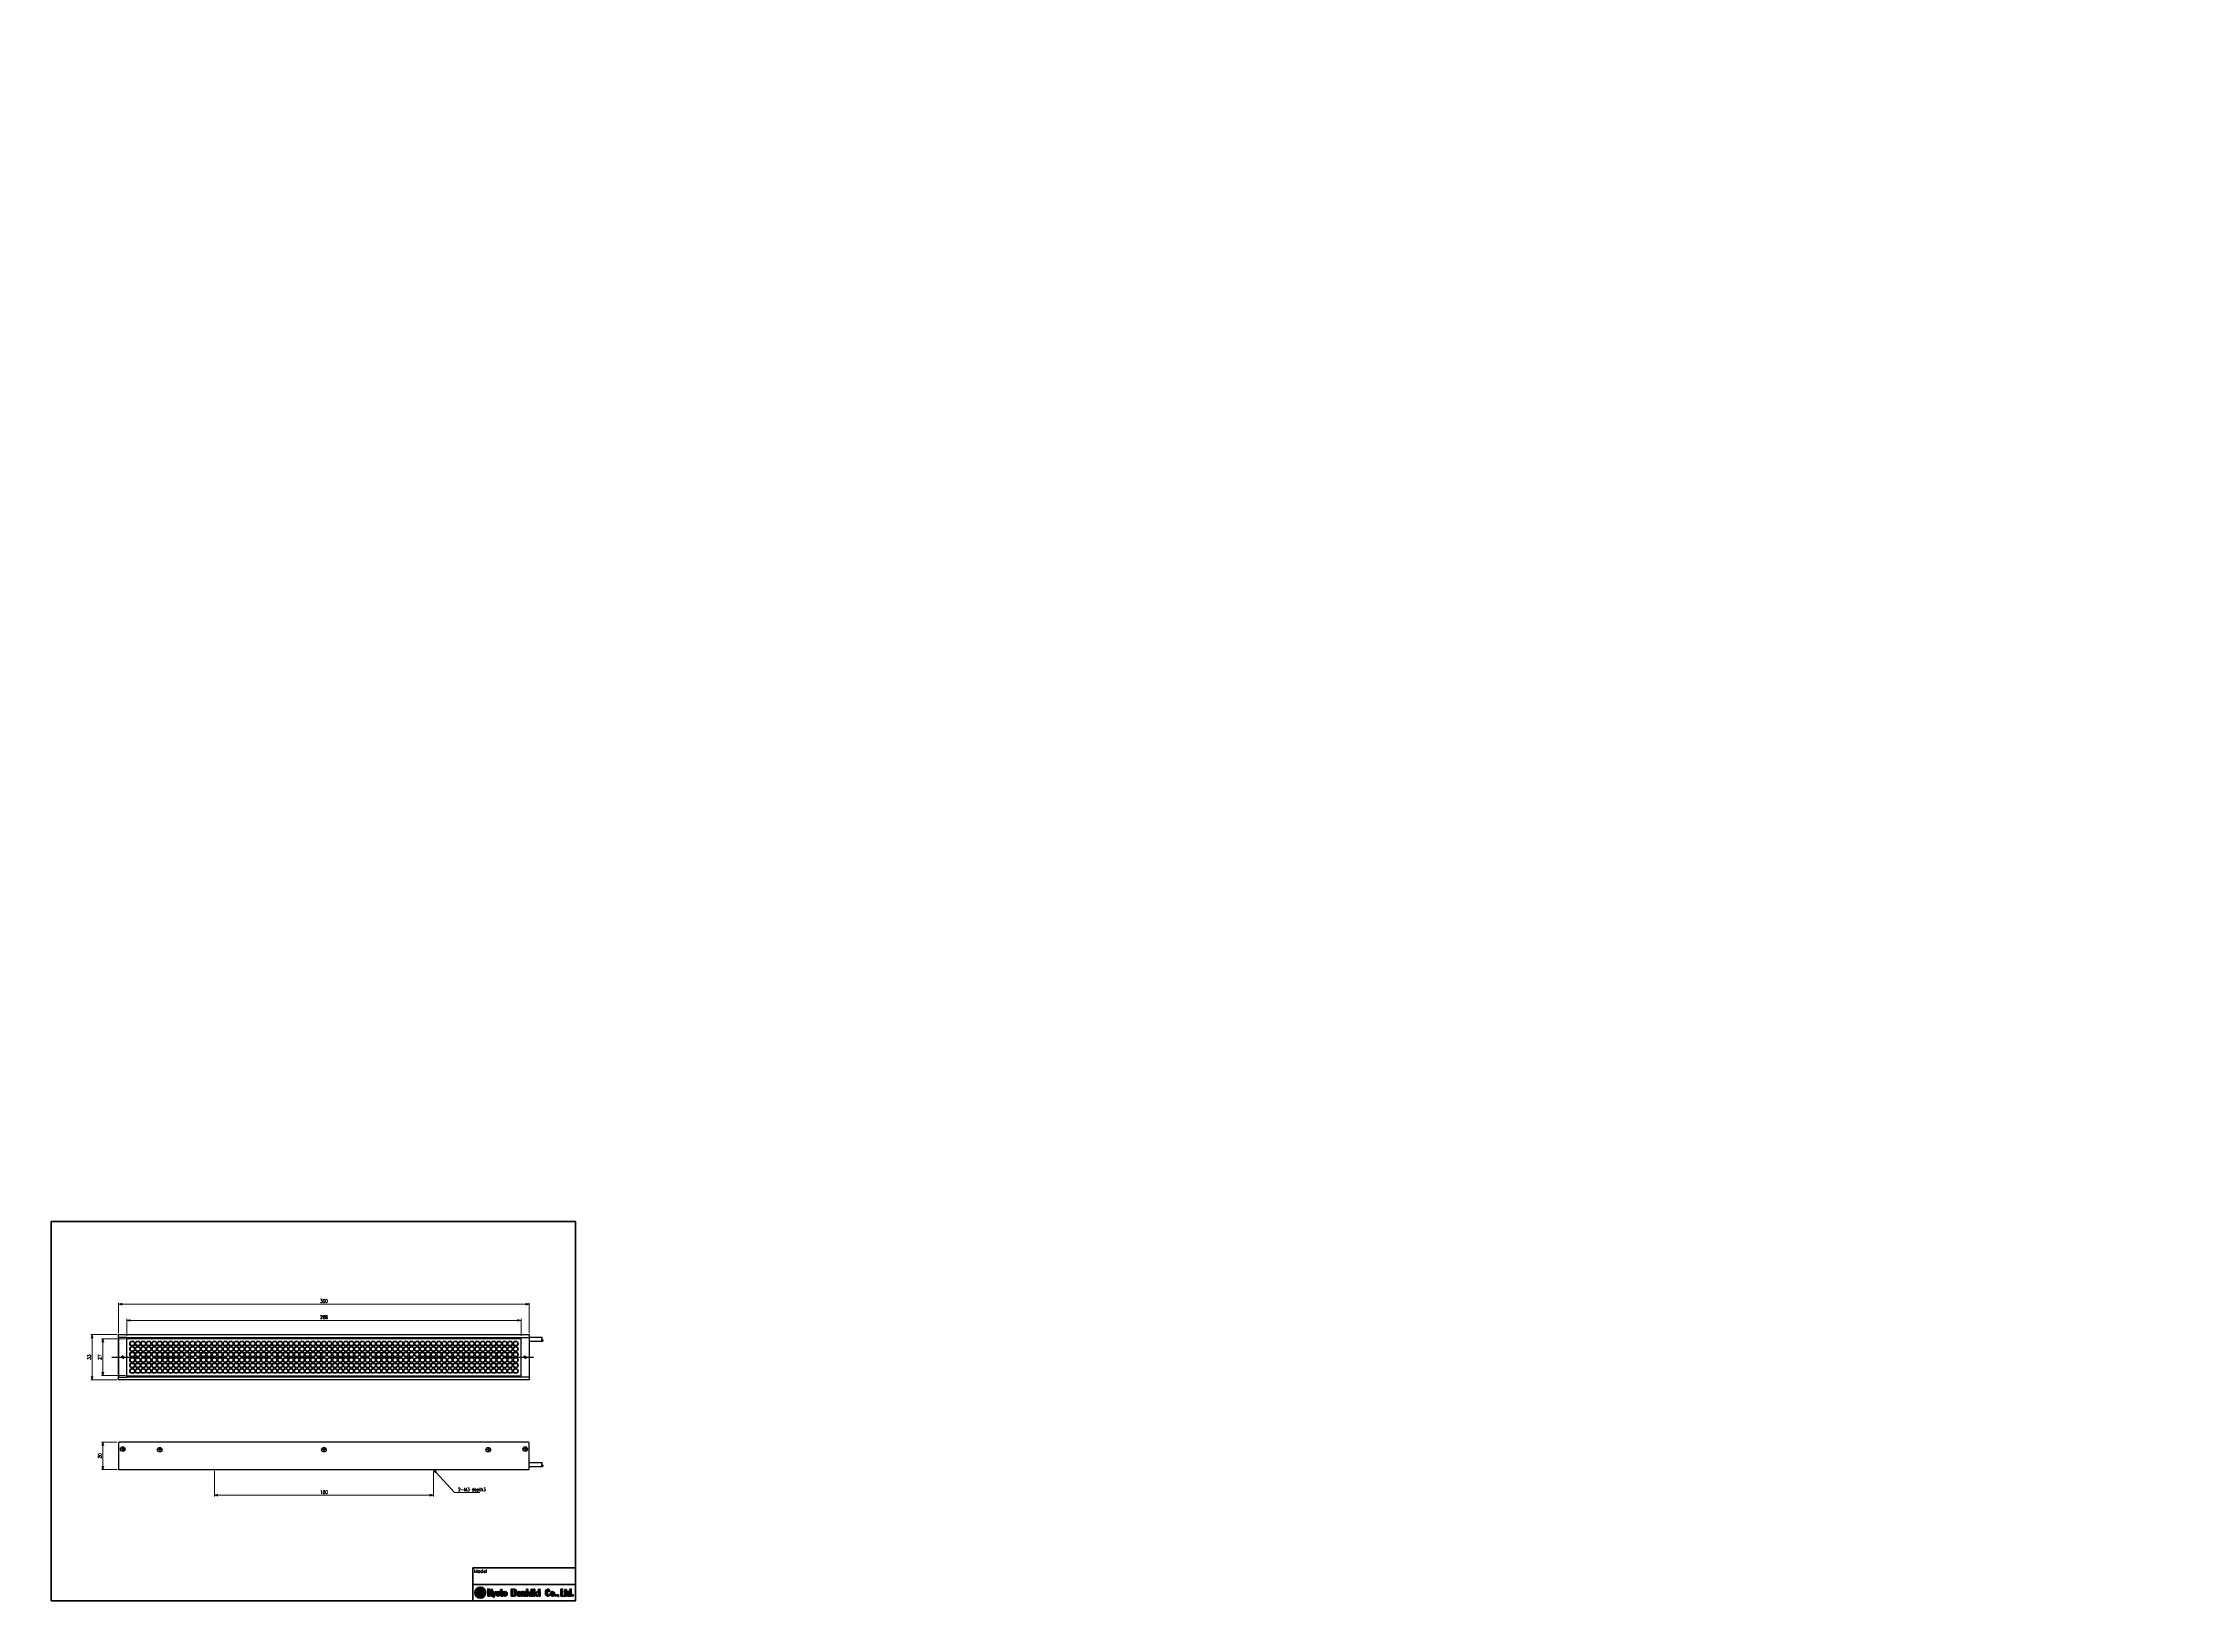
# Paper-space layout 'A3_1_4' of a CAD drawing. Header units: millimetres. Extents: x 0 to 392, y 0 to 286.
# The model-space entities are those that its viewports show. They can reach past a viewport. Long polylines and large blocks are cut down to what shows.
import ezdxf
from ezdxf import colors
from ezdxf.entities.mleader import LeaderData, LeaderLine
from ezdxf.math import Vec2, Vec3

# ---------------------------------------------------------------- set-up
doc = ezdxf.new("R2010")
doc.units = ezdxf.units.MM
doc.linetypes.add('CENTER', pattern=[2, 1.25, -0.25, 0.25, -0.25])
doc.linetypes.add('HIDDEN', pattern=[0.375, 0.25, -0.125])
doc.layers.get('0').update_dxf_attribs({"lineweight": 30})
doc.layers.get('Defpoints').update_dxf_attribs({"lineweight": 9})
for name, color, linetype, lineweight in [('2KD_寸法１', 7, 'Continuous', 15), ('AUX', 7, 'Continuous', 40), ('PINOFF', 6, 'Continuous', 9)]:
    doc.layers.add(name, color=color, linetype=linetype, lineweight=lineweight)
doc.layers.get('PINOFF').freeze()
doc.styles.get("Standard").update_dxf_attribs({"font": 'simplex.shx', "width": 0.8, "bigfont": 'extfont.shx'})
doc.dimstyles.new('KD-STD', dxfattribs={"dimscale": 0, "dimtxt": 2.5, "dimasz": 2.5, "dimexe": 1, "dimexo": 1, "dimgap": 1, "dimtad": 1, "dimdsep": 46, "dimtxsty": 'Standard', "dimblk": 'OPEN30', "dimcen": 0, "dimadec": 0, "dimazin": 0, "dimtfac": 1, "dimtmove": 0, "dimatfit": 3, "dimldrblk": 'OPEN30', "dimfxl": 1, "dimtfill": 1, "dimtolj": 1, "dimtzin": 0, "dimlwd": 15, "dimlwe": 15, "dimarcsym": 0})

# ---------------------------------------------------------------- blocks, each defined once
blk = doc.blocks.new('A$C58A435ED')
h = blk.add_hatch(color=256)
edge = h.paths.add_edge_path()
edge.add_ellipse((3.8, 4.2), major_axis=(2.36, 2.72), ratio=0.381944, start_angle=36.9142, end_angle=132.4984, ccw=False)
edge.add_arc((4.7, 6.4), 0.75, 47.7163, 192.9195, ccw=False)
edge.add_ellipse((3.8, 4.2), major_axis=(2.36, 2.72), ratio=0.381944, start_angle=355.1193, end_angle=374.4019, ccw=False)
edge.add_ellipse((4.2, 3.8), major_axis=(2.36, 2.72), ratio=0.381944, start_angle=320.8704, end_angle=364.8807, ccw=False)
edge.add_arc((4, -35.9), 40.1, 84.2752, 86.8987, ccw=False)
edge.add_arc((4, 4), 4, 0, 180)
edge.add_arc((4, -35.9), 40.1, 92.8389, 95.7248, ccw=False)
h = blk.add_hatch(color=256)
edge = h.paths.add_edge_path()
edge.add_arc((4, 4), 4, 180, 360)
edge.add_arc((4, 43.9), 40.1, 272.8389, 275.7248, ccw=False)
edge.add_ellipse((4.2, 3.8), major_axis=(2.36, 2.72), ratio=0.381944, start_angle=175.1193, end_angle=312.4984, ccw=False)
edge.add_ellipse((3.8, 4.2), major_axis=(2.36, 2.72), ratio=0.381944, start_angle=140.8704, end_angle=184.8807, ccw=False)
edge.add_arc((4, 43.9), 40.1, 264.2752, 266.8987, ccw=False)
h = blk.add_hatch(color=256)
edge = h.paths.add_edge_path(flags=17)
edge.add_ellipse((4.2, 3.8), major_axis=(2.36, 2.72), ratio=0.381944, start_angle=130.1847, end_angle=175.1193)
edge.add_ellipse((3.8, 4.2), major_axis=(2.36, 2.72), ratio=0.381944, start_angle=184.8807, end_angle=296.5044)
edge.add_arc((4, 43.9), 40.1, 267.8758, 271.7647, ccw=False)
h = blk.add_hatch(color=256)
edge = h.paths.add_edge_path(flags=17)
edge.add_ellipse((3.8, 4.2), major_axis=(2.36, 2.72), ratio=0.381944, start_angle=310.1847, end_angle=355.1193)
edge.add_ellipse((4.2, 3.8), major_axis=(2.36, 2.72), ratio=0.381944, start_angle=364.8807, end_angle=376.9173)
edge.add_arc((4.6, 6.4), 0.783, -118.932, 3.6503, ccw=False)
edge.add_ellipse((4.2, 3.8), major_axis=(2.36, 2.72), ratio=0.381944, start_angle=39.809, end_angle=116.5044)
edge.add_arc((4, -35.9), 40.1, 87.8758, 91.7647, ccw=False)
blk.add_circle((4, 4), 4)
for centre, radius, start, end in [((4, -35.9), 40.1, 92.8389, 95.7248), ((4, 43.9), 40.1, 264.2752, 266.8987), ((4, 43.9), 40.1, 267.8758, 271.7647), ((4, -35.9), 40.1, 87.8758, 91.7647), ((4.7, 6.4), 0.75, 46.1932, 192.9195), ((4.6, 6.4), 0.783, 241.068, 3.6503), ((4, 43.9), 40.1, 272.8389, 275.7248), ((4, -35.9), 40.1, 84.2752, 86.8987)]:
    blk.add_arc(centre, radius, start, end)
for centre, start_param, end_param in [((3.8, 4.2), 2.009737, 4.900602), ((4.2, 3.8), 1.88285, 5.049036), ((3.8, 4.2), 1.10042, 1.907443), ((4.2, 3.8), 1.14108, 1.759009), ((3.8, 4.2), 5.024443, 6.875096), ((4.2, 3.8), 5.15133, 6.96942)]:
    blk.add_ellipse(centre, major_axis=(2.36, 2.72), ratio=0.381944, start_param=start_param, end_param=end_param)
blk = doc.blocks.new('A$C7F8063EA')
for points in [[(2.4, 4.8), (3.4, 6.2), (2.9, 6.2), (1.3, 4.1), (1.3, 6.2), (0, 6.2), (0, 1.1), (1.3, 1.1), (1.3, 3.4), (1.5, 3.7), (2.6, 1.1), (4.1, 1.1)], [(4.5, 1.1), (4.1, 0), (4.4, 0), (6.2, 4.4), (5.8, 4.4), (5.2, 2.8), (4.5, 4.4), (3.4, 4.4)], [(28.2, 6.2), (28.2, 1.1), (29.4, 1.1), (29.4, 2.6), (29.5, 2.8), (30.3, 1.1), (31.3, 1.1), (30.2, 3.3), (31.3, 4.2), (31.1, 4.4), (29.4, 3), (29.4, 6.2)], [(31.8, 4.2), (31.8, 1.1), (32.9, 1.1), (32.9, 4.2)], [(33.4, 6.2), (33.4, 1.1), (34.5, 1.1), (34.5, 2.6), (34.7, 2.8), (35.5, 1.1), (36.5, 1.1), (35.4, 3.3), (36.5, 4.2), (36.3, 4.4), (34.5, 3), (34.5, 6.2)], [(37.2, 4.2), (37.2, 1.1), (38.3, 1.1), (38.3, 4.2)], [(53.4, 6.2), (53.4, 1.1), (54.7, 1.1), (56.3, 1.1), (56.3, 1.4), (54.7, 1.4), (54.7, 6.2)]]:
    blk.add_hatch(color=256).paths.add_polyline_path(points)
h = blk.add_hatch(color=256)
h.paths.add_polyline_path([(6, 2.5, 0.993056), (8.9, 2.5), (8.9, 2.9, 1.006911), (6, 2.9)])
h.paths.add_polyline_path([(7.1, 3.9, -1.045169), (7.8, 3.9), (7.8, 1.6, -1.045169), (7.1, 1.6)], flags=16)
h = blk.add_hatch(color=256)
edge = h.paths.add_edge_path()
edge.add_line((9.4, 4.2), (9.4, 1.8))
edge.add_ellipse((10, 1.8), major_axis=(0, 0.709), ratio=0.902288, start_angle=90, end_angle=180)
edge.add_line((10, 1.1), (11, 1.1))
edge.add_line((11, 1.1), (11, 1.4))
edge.add_ellipse((11, 1.9), major_axis=(0, -0.528), ratio=0.918034, start_angle=270, end_angle=360, ccw=False)
edge.add_line((10.5, 1.9), (10.5, 4.2))
edge.add_line((10.5, 4.2), (10.9, 4.2))
edge.add_line((10.9, 4.2), (10.9, 4.6))
edge.add_line((10.9, 4.6), (10.5, 4.6))
edge.add_line((10.5, 4.6), (10.5, 5.8))
edge.add_line((10.5, 5.8), (9.4, 5.8))
edge.add_line((9.4, 5.8), (9.4, 4.6))
edge.add_line((9.4, 4.6), (9.1, 4.6))
edge.add_line((9.1, 4.6), (9.1, 4.2))
edge.add_line((9.1, 4.2), (9.4, 4.2))
h = blk.add_hatch(color=256)
h.paths.add_polyline_path([(12.7, 4.4), (12.6, 4.4, 0.412198), (11.2, 2.9), (11.2, 2.5, 0.993056), (14.1, 2.5), (14.1, 2.9, 0.416232)])
h.paths.add_polyline_path([(12.3, 3.9, -1.045169), (13, 3.9), (13, 1.6, -1.045169), (12.3, 1.6)], flags=16)
h = blk.add_hatch(color=256)
edge = h.paths.add_edge_path()
edge.add_line((17.2, 1.1), (19.3, 1.1))
edge.add_ellipse((19.3, 3), major_axis=(0, -1.92), ratio=0.930559, start_angle=0, end_angle=90)
edge.add_line((21.1, 3), (21.1, 4.2))
edge.add_ellipse((19.3, 4.2), major_axis=(0, 1.92), ratio=0.930559, start_angle=270, end_angle=360)
edge.add_line((19.3, 6.2), (17.2, 6.2))
edge.add_line((17.2, 6.2), (17.2, 1.1))
edge = h.paths.add_edge_path(flags=16)
edge.add_line((18.3, 5.8), (19.1, 5.8))
edge.add_ellipse((19.1, 5.1), major_axis=(0, 0.7), ratio=0.929746, start_angle=270, end_angle=359.8389, ccw=False)
edge.add_line((19.8, 5.1), (19.8, 2.1))
edge.add_ellipse((19.1, 2.1), major_axis=(0, -0.7), ratio=0.929746, start_angle=0.1611, end_angle=90, ccw=False)
edge.add_line((19.1, 1.4), (18.3, 1.4))
edge.add_line((18.3, 1.4), (18.3, 5.8))
h = blk.add_hatch(color=256)
edge = h.paths.add_edge_path()
edge.add_line((22.9, 4.4), (22.9, 4.4))
edge.add_arc((22.9, 2.9), 1.46, 90.3946, 180)
edge.add_line((21.4, 2.9), (21.4, 2.5))
edge.add_arc((22.9, 2.5), 1.46, 180.2595, 269.3397)
edge.add_line((22.9, 1.1), (22.9, 1.1))
edge.add_arc((22.9, 2.5), 1.46, 270.6603, 354.2194)
edge.add_line((24.3, 2.4), (24.1, 2.4))
edge.add_ellipse((22.9, 2.4), major_axis=(-1.2, 0), ratio=0.941657, start_angle=90.1774, end_angle=180, ccw=False)
edge.add_arc((22.9, 1.6), 0.325, 180, 276.5641, ccw=False)
edge.add_line((22.5, 1.6), (22.5, 2.7))
edge.add_line((22.5, 2.7), (24.3, 2.7))
edge.add_line((24.3, 2.7), (24.3, 2.9))
edge.add_arc((22.9, 2.9), 1.46, 359.2107, 449.6054)
h.paths.add_polyline_path([(22.5, 3.1), (22.5, 3.9, -1.045169), (23.2, 3.9), (23.2, 3.1)], flags=16)
h = blk.add_hatch(color=256)
edge = h.paths.add_edge_path()
edge.add_line((24.7, 4.4), (24.7, 1.1))
edge.add_line((24.7, 1.1), (25.8, 1.1))
edge.add_line((25.8, 1.1), (25.8, 3.7))
edge.add_ellipse((26.2, 3.7), major_axis=(0.377, 0.217), ratio=0.907884, start_angle=60.0645, end_angle=150.0645, ccw=False)
edge.add_ellipse((26.2, 3.7), major_axis=(0, 0.404), ratio=0.965673, start_angle=270, end_angle=360, ccw=False)
edge.add_line((26.6, 3.7), (26.6, 1.1))
edge.add_line((26.6, 1.1), (27.7, 1.1))
edge.add_line((27.7, 1.1), (27.7, 3.4))
edge.add_ellipse((26.8, 3.4), major_axis=(0, 1.05), ratio=0.925613, start_angle=270, end_angle=360)
edge.add_ellipse((26.8, 4), major_axis=(-0.975, 0), ratio=0.402759, start_angle=270, end_angle=360)
edge.add_line((25.8, 4), (25.8, 4.2))
edge.add_line((25.8, 4.2), (25.6, 4.4))
edge.add_line((25.6, 4.4), (24.7, 4.4))
h = blk.add_hatch(color=256)
edge = h.paths.add_edge_path()
edge.add_ellipse((32.3, 5.5), major_axis=(-0.803, 0), ratio=0.880683, start_angle=0, end_angle=360)
h = blk.add_hatch(color=256)
edge = h.paths.add_edge_path()
edge.add_ellipse((37.6, 5.5), major_axis=(-0.803, 0), ratio=0.880683, start_angle=0, end_angle=360)
h = blk.add_hatch(color=256)
edge = h.paths.add_edge_path()
edge.add_arc((44, 5.4), 0.402, 0, 180, ccw=False)
edge.add_line((44.4, 5.4), (44.4, 4.6))
edge.add_line((44.4, 4.6), (45.4, 4.6))
edge.add_ellipse((44, 4.6), major_axis=(0, 1.59), ratio=0.861671, start_angle=270, end_angle=360)
edge.add_ellipse((44, 4.4), major_axis=(-1.84, 0), ratio=0.958258, start_angle=270, end_angle=360)
edge.add_line((42.2, 4.4), (42.2, 2.8))
edge.add_ellipse((44, 2.8), major_axis=(-1.84, 0), ratio=0.958258, start_angle=0, end_angle=90)
edge.add_ellipse((44, 2.6), major_axis=(0, -1.59), ratio=0.859541, start_angle=0, end_angle=90)
edge.add_line((45.4, 2.6), (45.1, 2.6))
edge.add_line((45.1, 2.6), (45.1, 2.1))
edge.add_ellipse((44.5, 2.1), major_axis=(0, -0.689), ratio=0.905354, start_angle=0, end_angle=90, ccw=False)
edge.add_line((44.5, 1.4), (44.1, 1.4))
edge.add_ellipse((44.1, 1.9), major_axis=(0, 0.516), ratio=0.975773, start_angle=90, end_angle=180, ccw=False)
edge.add_line((43.6, 1.9), (43.6, 5.4))
h = blk.add_hatch(color=256)
h.paths.add_polyline_path([(45.7, 2.5, 0.409357), (47.2, 1.1), (47.2, 1.1, 0.409404), (48.7, 2.5), (48.7, 2.9, 1.006911), (45.7, 2.9)])
h.paths.add_polyline_path([(46.9, 3.9, -1), (47.5, 3.9), (47.5, 1.6, -1), (46.9, 1.6)], flags=16)
h = blk.add_hatch(color=256)
edge = h.paths.add_edge_path()
edge.add_ellipse((49.5, 1.6), major_axis=(-0.65, 0), ratio=0.820872, start_angle=0, end_angle=360)
h = blk.add_hatch(color=256)
edge = h.paths.add_edge_path()
edge.add_ellipse((51.1, 1.6), major_axis=(-0.65, 0), ratio=0.820872, start_angle=178.569, end_angle=477.5428)
edge.add_ellipse((51.3, 1.1), major_axis=(0, -0.409), ratio=0.251102, start_angle=0, end_angle=84.6433, ccw=False)
edge.add_ellipse((51.3, 1.4), major_axis=(0, -0.72), ratio=0.731271, start_angle=0, end_angle=90)
edge.add_ellipse((51.7, 1.4), major_axis=(0, 0.202), ratio=0.432391, start_angle=270, end_angle=339.5604)
edge.add_ellipse((51.7, 1.4), major_axis=(0, 0.202), ratio=0.432391, start_angle=339.5604, end_angle=340.2548, ccw=False)
h = blk.add_hatch(color=256)
edge = h.paths.add_edge_path()
edge.add_line((56, 4.2), (56.3, 4.2))
edge.add_line((56.3, 4.2), (56.3, 1.8))
edge.add_ellipse((57, 1.8), major_axis=(0, 0.709), ratio=0.902288, start_angle=90, end_angle=180)
edge.add_line((57, 1.1), (58, 1.1))
edge.add_line((58, 1.1), (58, 1.4))
edge.add_ellipse((58, 1.9), major_axis=(0, -0.528), ratio=0.918034, start_angle=270, end_angle=360, ccw=False)
edge.add_line((57.5, 1.9), (57.5, 4.2))
edge.add_line((57.5, 4.2), (57.8, 4.2))
edge.add_line((57.8, 4.2), (57.8, 4.6))
edge.add_line((57.8, 4.6), (57.5, 4.6))
edge.add_line((57.5, 4.6), (57.5, 5.8))
edge.add_line((57.5, 5.8), (56.3, 5.8))
edge.add_line((56.3, 5.8), (56.3, 4.6))
edge.add_line((56.3, 4.6), (56, 4.6))
edge.add_line((56, 4.6), (56, 4.2))
h = blk.add_hatch(color=256)
edge = h.paths.add_edge_path()
edge.add_line((61, 6.2), (60, 6.2))
edge.add_line((60, 6.2), (60, 4))
edge.add_ellipse((59.4, 3.2), major_axis=(0, -1.25), ratio=0.700546, start_angle=140.5626, end_angle=180)
edge.add_line((59.4, 4.4), (59, 4.4))
edge.add_ellipse((59, 3.2), major_axis=(0, -1.25), ratio=0.700546, start_angle=180, end_angle=270)
edge.add_line((58.1, 3.2), (58.1, 2.3))
edge.add_ellipse((59, 2.3), major_axis=(0, 1.25), ratio=0.700546, start_angle=90, end_angle=180)
edge.add_line((59, 1.1), (59.4, 1.1))
edge.add_ellipse((59.4, 2.3), major_axis=(0, 1.25), ratio=0.700546, start_angle=180, end_angle=219.4374)
edge.add_line((60, 1.5), (60, 1.1))
edge.add_line((60, 1.1), (61, 1.1))
edge.add_line((61, 1.1), (61, 6.2))
h.paths.add_polyline_path([(60, 1.7, -1), (59.2, 1.7), (59.2, 3.8, -1), (60, 3.8)], flags=16)
h = blk.add_hatch(color=256)
edge = h.paths.add_edge_path()
edge.add_ellipse((62, 1.7), major_axis=(-0.582, 0), ratio=0.959913, start_angle=0, end_angle=360)
for p, q in [((0, 6.2), (1.3, 6.2)), ((0, 1.1), (1.3, 1.1)), ((2.9, 6.2), (1.3, 4.1)), ((1.5, 3.7), (1.3, 3.4)), ((2.6, 1.1), (1.5, 3.7)), ((3.4, 6.2), (2.4, 4.8)), ((4.1, 1.1), (2.4, 4.8)), ((4.1, 1.1), (2.6, 1.1)), ((2.9, 6.2), (3.4, 6.2)), ((3.4, 4.4), (4.5, 1.1)), ((3.4, 4.4), (4.5, 4.4)), ((3.4, 4.4), (4.5, 4.4)), ((4.1, 0), (4.5, 1.1)), ((4.1, 0), (4.4, 0)), ((4.4, 0), (6.2, 4.4)), ((4.5, 4.4), (5.2, 2.8)), ((5.2, 2.8), (5.8, 4.4)), ((5.8, 4.4), (6.2, 4.4)), ((6, 2.9), (6, 2.5)), ((8.9, 2.9), (8.9, 2.5)), ((9.1, 4.6), (9.1, 4.2)), ((9.1, 4.6), (9.1, 4.2)), ((9.1, 4.2), (9.4, 4.2)), ((9.1, 4.2), (9.4, 4.2)), ((9.4, 5.8), (10.5, 5.8)), ((9.4, 5.8), (9.4, 4.6)), ((9.4, 4.2), (9.4, 1.8)), ((10, 1.1), (11, 1.1)), ((11, 1.1), (10, 1.1)), ((10.5, 5.8), (10.5, 4.6)), ((10.5, 4.2), (10.9, 4.2)), ((10.5, 4.2), (10.9, 4.2)), ((10.5, 4.2), (10.5, 1.9)), ((11, 1.4), (11, 1.1)), ((11, 1.4), (11, 1.1)), ((11, 1.1), (11, 1.1)), ((11.2, 2.9), (11.2, 2.5)), ((12.6, 4.4), (12.7, 4.4)), ((12.7, 1.1), (12.7, 1.1)), ((14.1, 2.9), (14.1, 2.5)), ((17.2, 6.2), (19.3, 6.2)), ((17.2, 1.1), (17.2, 6.2)), ((17.2, 1.1), (17.2, 6.2)), ((17.2, 6.2), (19.3, 6.2)), ((17.2, 1.1), (19.3, 1.1)), ((17.2, 1.1), (19.3, 1.1)), ((18.3, 5.8), (18.3, 1.4)), ((18.3, 1.4), (18.3, 5.8)), ((18.3, 5.8), (19.1, 5.8)), ((18.3, 1.4), (19.1, 1.4)), ((19.8, 5.1), (19.8, 2.1)), ((21.1, 4.2), (21.1, 3)), ((21.4, 2.9), (21.4, 2.5)), ((22.5, 3.1), (23.2, 3.1)), ((22.5, 2.7), (24.3, 2.7)), ((22.9, 4.4), (22.9, 4.4)), ((22.9, 1.1), (22.9, 1.1)), ((22.9, 1.1), (22.9, 1.1)), ((24.1, 2.4), (24.3, 2.4)), ((24.3, 2.9), (24.3, 2.7)), ((24.7, 4.4), (25.6, 4.4)), ((24.7, 1.1), (24.7, 4.4)), ((24.7, 4.4), (25.6, 4.4)), ((24.7, 4.4), (25.6, 4.4)), ((24.7, 1.1), (24.7, 4.4)), ((24.7, 4.4), (25.6, 4.4)), ((24.7, 1.1), (25.8, 1.1)), ((24.7, 1.1), (25.8, 1.1)), ((25.8, 4.2), (25.6, 4.4)), ((25.8, 4.2), (25.6, 4.4)), ((25.8, 4), (25.8, 4.2)), ((25.8, 4), (25.8, 4.2)), ((25.8, 4.2), (25.8, 4)), ((25.8, 1.1), (25.8, 3.7)), ((25.8, 1.1), (25.8, 3.7)), ((26.6, 1.1), (26.6, 3.7)), ((26.6, 1.1), (26.6, 3.7)), ((26.6, 1.1), (27.7, 1.1)), ((26.6, 1.1), (27.7, 1.1)), ((27.7, 1.1), (27.7, 3.4)), ((27.7, 1.1), (27.7, 3.4)), ((28.2, 6.2), (29.4, 6.2)), ((28.2, 6.2), (28.2, 1.1)), ((29.4, 6.2), (28.2, 6.2)), ((28.2, 1.1), (29.4, 1.1)), ((28.2, 1.1), (29.4, 1.1)), ((29.4, 3), (29.4, 6.2)), ((31.2, 4.4), (29.4, 3)), ((29.5, 2.8), (29.4, 2.6)), ((29.4, 1.1), (29.4, 2.6)), ((30.3, 1.1), (29.5, 2.8)), ((31.3, 4.2), (30.2, 3.3)), ((31.3, 1.1), (30.2, 3.3)), ((30.3, 1.1), (31.3, 1.1)), ((31.1, 4.4), (31.3, 4.2)), ((31.8, 1.1), (32.9, 1.1)), ((33.4, 6.2), (34.5, 6.2)), ((33.4, 6.2), (33.4, 1.1)), ((34.5, 6.2), (33.4, 6.2)), ((33.4, 1.1), (34.5, 1.1)), ((33.4, 1.1), (34.5, 1.1)), ((34.5, 3), (34.5, 6.2)), ((36.3, 4.4), (34.5, 3)), ((34.7, 2.8), (34.5, 2.6)), ((34.5, 1.1), (34.5, 2.6)), ((35.5, 1.1), (34.7, 2.8)), ((36.5, 4.2), (35.4, 3.3)), ((36.5, 1.1), (35.4, 3.3)), ((35.5, 1.1), (36.5, 1.1)), ((36.3, 4.4), (36.5, 4.2)), ((37.2, 1.1), (38.3, 1.1)), ((37.5, 6.2), (37.6, 6.2)), ((37.5, 6.2), (37.5, 6.2)), ((37.5, 4.8), (37.5, 4.8)), ((42.2, 4.4), (42.2, 4.4)), ((42.2, 4.4), (42.2, 2.8)), ((43.6, 5.4), (43.6, 1.9)), ((43.6, 5.4), (43.6, 1.9)), ((44.1, 1.4), (44.5, 1.4)), ((44.1, 1.4), (44.5, 1.4)), ((44.4, 4.6), (44.4, 5.4)), ((44.4, 4.6), (44.4, 5.4)), ((45.4, 4.6), (44.4, 4.6)), ((44.4, 4.6), (45.4, 4.6)), ((45.4, 2.6), (45.1, 2.6)), ((45.1, 2.6), (45.1, 2.1)), ((45.4, 2.6), (45.1, 2.6)), ((45.1, 2.6), (45.1, 2.1)), ((45.7, 2.9), (45.7, 2.5)), ((47.2, 1.1), (47.2, 1.1)), ((48.7, 2.9), (48.7, 2.5)), ((51.8, 1.6), (51.8, 1.6)), ((53.4, 6.2), (54.7, 6.2)), ((53.4, 1.1), (56.3, 1.1)), ((54.7, 1.4), (54.7, 2)), ((56, 4.6), (56, 4.2)), ((56, 4.6), (56, 4.2)), ((56, 4.2), (56.3, 4.2)), ((56, 4.2), (56.3, 4.2)), ((56.3, 5.8), (57.5, 5.8)), ((56.3, 5.8), (56.3, 4.6)), ((56.3, 4.2), (56.3, 1.8)), ((58, 1.1), (57, 1.1)), ((57.5, 5.8), (57.5, 4.6)), ((57.5, 4.2), (57.8, 4.2)), ((57.5, 4.2), (57.8, 4.2)), ((57.5, 4.2), (57.5, 1.9)), ((58, 1.4), (58, 1.1)), ((58, 1.4), (58, 1.1)), ((58, 1.1), (58, 1.4)), ((58.1, 3.2), (58.1, 2.4)), ((58.1, 3.2), (58.1, 2.3)), ((59.4, 4.4), (59, 4.4)), ((59, 1.1), (59.4, 1.1)), ((59.2, 3.8), (59.2, 1.7)), ((59.2, 3.8), (59.2, 1.7)), ((60, 6.2), (61, 6.2)), ((60, 6.2), (61, 6.2)), ((61, 1.1), (61, 2)), ((61, 1.1), (61, 2)), ((62, 2.2), (62, 2.2)), ((62, 1.1), (62, 1.1)), ((62.6, 1.7), (62.6, 1.7))]:
    blk.add_line(p, q)
for points in [[(1.3, 3.4), (1.3, 1.1), (0, 1.1), (0, 6.2), (1.3, 6.2), (1.3, 4.1)], [(7.1, 3.9), (7.1, 1.6)], [(7.8, 1.5), (7.8, 3.9)], [(9.1, 4.2), (9.1, 4.6), (9.4, 4.6)], [(9.1, 4.2), (9.1, 4.6), (9.4, 4.6)], [(10.5, 4.6), (10.9, 4.6), (10.9, 4.2)], [(10.5, 4.6), (10.9, 4.6), (10.9, 4.2)], [(12.3, 3.9), (12.3, 1.6)], [(13, 1.5), (13, 3.9)], [(22.5, 3.9), (22.5, 3.1)], [(22.5, 2.7), (22.5, 1.6)], [(23.2, 3.1), (23.2, 3.9)], [(46.9, 3.9), (46.9, 1.6)], [(47.5, 3.9), (47.5, 1.6)], [(54.7, 1.1), (53.4, 1.1), (53.4, 6.2), (54.7, 6.2), (54.7, 1.4)], [(54.7, 1.1), (56.3, 1.1), (56.3, 1.4), (54.7, 1.4)], [(56.3, 4.2), (56, 4.2), (56, 4.6), (56.3, 4.6)], [(56.3, 4.2), (56, 4.2), (56, 4.6), (56.3, 4.6)], [(57.5, 4.6), (57.8, 4.6), (57.8, 4.2), (57.5, 4.2)], [(57.5, 4.6), (57.8, 4.6), (57.8, 4.2), (57.5, 4.2)], [(60, 4), (60, 6.2), (61, 6.2), (61, 1.1), (60, 1.1), (60, 1.5)], [(60, 4), (60, 6.2), (61, 6.2), (61, 1.1), (60, 1.1), (60, 1.5)], [(60, 1.7), (60, 3.8)], [(60, 1.7), (60, 3.8)]]:
    blk.add_lwpolyline(points)
for points in [[(31.8, 4.2), (32.9, 4.2), (32.9, 1.1), (31.8, 1.1)], [(37.2, 4.2), (38.3, 4.2), (38.3, 1.1), (37.2, 1.1)]]:
    blk.add_lwpolyline(points, close=True)
for centre, radius, start, end in [((7.5, 2.9), 1.46, 359.2107, 180), ((7.5, 2.5), 1.46, 179.5961, 359.6054), ((7.5, 3.9), 0.325, 354.9391, 180), ((7.5, 1.6), 0.325, 180, 5.0609), ((12.6, 2.9), 1.46, 359.2107, 180), ((12.6, 2.5), 1.46, 179.5961, 359.6054), ((12.6, 3.9), 0.325, 354.9391, 180), ((12.6, 1.6), 0.325, 180, 5.0609), ((22.9, 2.9), 1.46, 359.2107, 180), ((22.9, 2.5), 1.46, 179.7405, 354.2194), ((22.9, 3.9), 0.325, 354.9391, 180), ((22.9, 1.6), 0.325, 180, 273.149), ((44, 5.4), 0.402, 0, 180), ((47.2, 2.9), 1.46, 359.2107, 180), ((47.2, 2.5), 1.46, 179.5961, 359.6054), ((47.2, 3.9), 0.325, 0, 180), ((47.2, 1.6), 0.325, 180, 360), ((59.6, 3.8), 0.411, 0, 180), ((59.6, 1.7), 0.411, 180, 0)]:
    blk.add_arc(centre, radius, start, end)
for centre, major_axis, ratio, start_param, end_param in [((10, 1.8), (0, 0.709), 0.902288, 1.570796, 3.141593), ((11, 1.9), (0, -0.528), 0.918034, 4.712389, 6.283185), ((19.1, 5.1), (0, 0.7), 0.929746, 4.712389, 6.280162), ((19.3, 4.2), (0, 1.92), 0.930559, 4.712389, 6.283185), ((22.9, 2.4), (-1.2, 0), 0.941657, 1.573713, 3.141593), ((26.8, 4), (-0.975, 0), 0.402759, 4.712389, 6.283185), ((26.2, 3.7), (0, 0.404), 0.965673, 4.712389, 6.283185), ((26.8, 3.4), (0, 1.05), 0.925613, 4.712389, 6.283185), ((44, 4.4), (-1.84, 0), 0.958258, 4.712389, 6.283185), ((44.1, 1.9), (0, 0.516), 0.975773, 1.570796, 3.141593), ((44, 4.6), (0, 1.59), 0.861671, 4.712389, 6.283185), ((44, 2.6), (0, -1.59), 0.859541, 0, 1.570796), ((44.5, 2.1), (0, -0.689), 0.905354, 0, 1.570796), ((51.1, 1.6), (-0.65, 0), 0.820872, 3.11117, 8.258473), ((51.3, 1.4), (0, -0.72), 0.731271, 0, 1.570796), ((51.3, 1.1), (0, -0.409), 0.251102, 0, 1.547256), ((51.7, 1.4), (0, 0.202), 0.432391, 4.712389, 5.59034), ((57, 1.8), (0, 0.709), 0.902288, 1.570796, 3.141593), ((58, 1.9), (0, -0.528), 0.918034, 4.712389, 6.283185), ((59, 3.2), (0, -1.25), 0.700546, 3.141592, 4.712389), ((59.4, 2.3), (0, 1.25), 0.700546, 3.141592, 4.006894)]:
    blk.add_ellipse(centre, major_axis=major_axis, ratio=ratio, start_param=start_param, end_param=end_param)
at = {"extrusion": (0, 0, -1)}
for centre, major_axis, ratio, start_param, end_param in [((19.1, 2.1), (0, -0.7), 0.929746, 4.712389, 6.280162), ((19.3, 3), (0, -1.92), 0.930559, 4.712389, 6.283185), ((26.2, 3.7), (0.377, 0.217), 0.907884, 3.706835, 5.194113), ((44, 2.8), (-1.84, 0), 0.958258, 4.712389, 6.283185), ((59, 2.3), (0, 1.25), 0.700546, 3.141592, 4.712389), ((59.4, 3.2), (0, -1.25), 0.700546, 3.141592, 4.006894)]:
    blk.add_ellipse(centre, major_axis=major_axis, ratio=ratio, start_param=start_param, end_param=end_param, dxfattribs=at)
for centre, major_axis, ratio in [((32.3, 5.5), (-0.803, 0), 0.880683), ((37.6, 5.5), (-0.803, 0), 0.880683), ((49.5, 1.6), (-0.65, 0), 0.820872), ((62, 1.7), (-0.582, 0), 0.959913)]:
    blk.add_ellipse(centre, major_axis=major_axis, ratio=ratio)
blk = doc.blocks.new('_Open30')
at = {"lineweight": -2}
for p, q in [((-1, 0.27), (0, 0)), ((0, 0), (-1, -0.27)), ((0, 0), (-1, 0))]:
    blk.add_line(p, q, dxfattribs=at)
blk = doc.blocks.new('*D46')
at = {"layer": '2KD_寸法１', "color": 0, "lineweight": 15, "ltscale": 0.5}
for p, q in [((58.3, 195.5), (40.8, 195.5)), ((41.8, 193), (41.8, 171)), ((58.3, 168.5), (40.8, 168.5))]:
    blk.add_line(p, q, dxfattribs=at)
at = {"layer": 'Defpoints', "color": 0, "ltscale": 0.5}
for p in [(59.3, 195.5), (41.8, 168.5), (59.3, 168.5)]:
    blk.add_point(p, dxfattribs=at)
at = {"layer": '2KD_寸法１', "color": 0, "lineweight": 15, "ltscale": 0.5, "xscale": 2.5, "yscale": 2.5, "zscale": 2.5}
for p, rotation in [((41.8, 195.5), 90), ((41.8, 168.5), 270)]:
    blk.add_blockref('_Open30', p, dxfattribs=dict(at, rotation=rotation))
at = {"layer": '2KD_寸法１', "color": 0, "ltscale": 0.5, "insert": (39.6, 182), "char_height": 2.5, "attachment_point": 5, "rotation": 90, "bg_fill": 3, "box_fill_scale": 1.1, "bg_fill_color": 9, "bg_fill_true_color": 13158600, "bg_fill_transparency": 4391138}
blk.add_mtext('\\A1;27', dxfattribs=at)
blk = doc.blocks.new('*D47')
at = {"layer": '2KD_寸法１', "color": 0, "lineweight": 15, "ltscale": 0.5}
for p, q in [((52.3, 198.5), (32.9, 198.5)), ((33.9, 196), (33.9, 168)), ((52.3, 165.5), (32.9, 165.5))]:
    blk.add_line(p, q, dxfattribs=at)
at = {"layer": 'Defpoints', "color": 0, "ltscale": 0.5}
for p in [(53.3, 198.5), (33.9, 165.5), (53.3, 165.5)]:
    blk.add_point(p, dxfattribs=at)
at = {"layer": '2KD_寸法１', "color": 0, "lineweight": 15, "ltscale": 0.5, "xscale": 2.5, "yscale": 2.5, "zscale": 2.5}
for p, rotation in [((33.9, 198.5), 90), ((33.9, 165.5), 270)]:
    blk.add_blockref('_Open30', p, dxfattribs=dict(at, rotation=rotation))
at = {"layer": '2KD_寸法１', "color": 0, "ltscale": 0.5, "insert": (31.7, 182), "char_height": 2.5, "attachment_point": 5, "rotation": 90, "bg_fill": 3, "box_fill_scale": 1.1, "bg_fill_color": 9, "bg_fill_true_color": 13158600, "bg_fill_transparency": 4391146}
blk.add_mtext('\\A1;33', dxfattribs=at)
blk = doc.blocks.new('*D48')
at = {"layer": '2KD_寸法１', "color": 0, "lineweight": 15, "ltscale": 0.5}
for p, q in [((59.3, 197.5), (59.3, 209.9)), ((61.8, 208.9), (344.8, 208.9)), ((347.3, 197.5), (347.3, 209.9))]:
    blk.add_line(p, q, dxfattribs=at)
at = {"layer": 'Defpoints', "color": 0, "ltscale": 0.5}
for p in [(347.3, 208.9), (59.3, 196.5), (347.3, 196.5)]:
    blk.add_point(p, dxfattribs=at)
at = {"layer": '2KD_寸法１', "color": 0, "lineweight": 15, "ltscale": 0.5, "xscale": 2.5, "yscale": 2.5, "zscale": 2.5, "rotation": 180}
blk.add_blockref('_Open30', (59.3, 208.9), dxfattribs=at)
at = {"layer": '2KD_寸法１', "color": 0, "lineweight": 15, "ltscale": 0.5, "xscale": 2.5, "yscale": 2.5, "zscale": 2.5}
blk.add_blockref('_Open30', (347.3, 208.9), dxfattribs=at)
at = {"layer": '2KD_寸法１', "color": 0, "ltscale": 0.5, "insert": (203.3, 211.2), "char_height": 2.5, "attachment_point": 5, "bg_fill": 3, "box_fill_scale": 1.1, "bg_fill_color": 9, "bg_fill_true_color": 13158600, "bg_fill_transparency": 4391206}
blk.add_mtext('\\A1;288', dxfattribs=at)
blk = doc.blocks.new('*D49')
at = {"layer": '2KD_寸法１', "color": 0, "lineweight": 15, "ltscale": 0.5}
for p, q in [((53.3, 199.5), (53.3, 221.7)), ((55.8, 220.7), (350.8, 220.7)), ((353.3, 199.5), (353.3, 221.7))]:
    blk.add_line(p, q, dxfattribs=at)
at = {"layer": 'Defpoints', "color": 0, "ltscale": 0.5}
for p in [(353.3, 220.7), (53.3, 198.5), (353.3, 198.5)]:
    blk.add_point(p, dxfattribs=at)
at = {"layer": '2KD_寸法１', "color": 0, "lineweight": 15, "ltscale": 0.5, "xscale": 2.5, "yscale": 2.5, "zscale": 2.5, "rotation": 180}
blk.add_blockref('_Open30', (53.3, 220.7), dxfattribs=at)
at = {"layer": '2KD_寸法１', "color": 0, "lineweight": 15, "ltscale": 0.5, "xscale": 2.5, "yscale": 2.5, "zscale": 2.5}
blk.add_blockref('_Open30', (353.3, 220.7), dxfattribs=at)
at = {"layer": '2KD_寸法１', "color": 0, "ltscale": 0.5, "insert": (203.3, 223), "char_height": 2.5, "attachment_point": 5, "bg_fill": 3, "box_fill_scale": 1.1, "bg_fill_color": 9, "bg_fill_true_color": 13158600, "bg_fill_transparency": 4391166}
blk.add_mtext('\\A1;300', dxfattribs=at)
blk = doc.blocks.new('*D50')
at = {"layer": '2KD_寸法１', "color": 0, "lineweight": 15, "ltscale": 0.5}
for p, q in [((52.3, 119.9), (40.8, 119.9)), ((41.8, 102.4), (41.8, 117.4)), ((52.3, 99.9), (40.8, 99.9))]:
    blk.add_line(p, q, dxfattribs=at)
at = {"layer": 'Defpoints', "color": 0, "ltscale": 0.5}
for p in [(41.8, 119.9), (53.3, 119.9), (53.3, 99.9)]:
    blk.add_point(p, dxfattribs=at)
at = {"layer": '2KD_寸法１', "color": 0, "lineweight": 15, "ltscale": 0.5, "xscale": 2.5, "yscale": 2.5, "zscale": 2.5}
for p, rotation in [((41.8, 119.9), 90), ((41.8, 99.9), 270)]:
    blk.add_blockref('_Open30', p, dxfattribs=dict(at, rotation=rotation))
at = {"layer": '2KD_寸法１', "color": 0, "ltscale": 0.5, "insert": (39.6, 109.9), "char_height": 2.5, "attachment_point": 5, "rotation": 90, "bg_fill": 3, "box_fill_scale": 1.1, "bg_fill_color": 9, "bg_fill_true_color": 13158600, "bg_fill_transparency": 4391298}
blk.add_mtext('\\A1;20', dxfattribs=at)
blk = doc.blocks.new('*D51')
at = {"layer": '2KD_寸法１', "color": 0, "lineweight": 15, "ltscale": 0.5}
for p, q in [((123.3, 98.9), (123.3, 80.2)), ((283.3, 98.9), (283.3, 80.2)), ((125.8, 81.2), (280.8, 81.2))]:
    blk.add_line(p, q, dxfattribs=at)
at = {"layer": 'Defpoints', "color": 0, "ltscale": 0.5}
for p in [(123.3, 99.9), (283.3, 99.9), (283.3, 81.2)]:
    blk.add_point(p, dxfattribs=at)
at = {"layer": '2KD_寸法１', "color": 0, "lineweight": 15, "ltscale": 0.5, "xscale": 2.5, "yscale": 2.5, "zscale": 2.5, "rotation": 180}
blk.add_blockref('_Open30', (123.3, 81.2), dxfattribs=at)
at = {"layer": '2KD_寸法１', "color": 0, "lineweight": 15, "ltscale": 0.5, "xscale": 2.5, "yscale": 2.5, "zscale": 2.5}
blk.add_blockref('_Open30', (283.3, 81.2), dxfattribs=at)
at = {"layer": '2KD_寸法１', "color": 0, "ltscale": 0.5, "insert": (203.3, 83.4), "char_height": 2.5, "attachment_point": 5, "bg_fill": 3, "box_fill_scale": 1.1, "bg_fill_color": 9, "bg_fill_true_color": 13158600, "bg_fill_transparency": 4391214}
blk.add_mtext('\\A1;160', dxfattribs=at)
blk = doc.blocks.new('A$C00C600BF')
for p, q in [((0, 16.5), (300, 16.5)), ((0, -16.5), (0, 16.5)), ((300, 16.5), (300, -16.5)), ((0, 14.5), (0, -14.5)), ((6, 14.5), (0, 14.5)), ((6, 14.5), (6, 13.5)), ((6, -14.5), (6, 14.5)), ((294, -14.5), (294, 14.5)), ((294, 14.5), (300, 14.5)), ((300, 14.5), (300, -14.5)), ((309.6, 14.5), (300, 14.5)), ((309.6, 11.5), (300, 11.5)), ((0, -14.5), (6, -14.5)), ((6, -14.5), (6, -13.5)), ((300, -14.5), (294, -14.5)), ((300, -16.5), (0, -16.5))]:
    blk.add_line(p, q)
at = {"color": 2, "linetype": 'CENTER'}
blk.add_line((-5, 0), (305, 0), dxfattribs=at)
at = {"ltscale": 0.5}
for p, q in [((6, 13.5), (6, 14.5)), ((6, 14.5), (294, 14.5)), ((294, 13.5), (6, 13.5)), ((6, -14.5), (6, -13.5)), ((6, -13.5), (294, -13.5)), ((294, -14.5), (6, -14.5))]:
    blk.add_line(p, q, dxfattribs=at)
for points in [[(309.6, 11.5), (309.5, 11.5), (309.5, 11.5), (309.4, 11.5), (309.4, 11.5), (309.4, 11.6), (309.4, 11.6), (309.3, 11.6), (309.3, 11.7), (309.3, 11.7), (309.2, 11.8), (309.2, 11.8), (309.2, 11.9), (309.2, 11.9), (309.2, 12), (309.2, 12.1), (309.2, 12.1), (309.2, 12.2), (309.2, 12.2), (309.2, 12.3), (309.2, 12.4), (309.2, 12.4), (309.2, 12.5), (309.2, 12.6), (309.2, 12.6), (309.2, 12.7), (309.2, 12.7), (309.3, 12.8), (309.3, 12.8), (309.3, 12.9), (309.4, 12.9), (309.4, 12.9), (309.4, 13), (309.4, 13), (309.5, 13), (309.5, 13), (309.6, 13)], [(309.6, 13), (309.5, 13), (309.5, 13), (309.4, 13.1), (309.4, 13.2), (309.4, 13.3), (309.3, 13.4), (309.3, 13.5), (309.3, 13.6), (309.3, 13.7), (309.3, 13.9), (309.3, 14), (309.3, 14.1), (309.4, 14.2), (309.4, 14.3), (309.4, 14.4), (309.5, 14.5), (309.5, 14.5), (309.6, 14.5)], [(309.6, 13), (309.6, 13), (309.6, 13), (309.7, 12.9), (309.7, 12.8), (309.7, 12.7), (309.8, 12.6), (309.8, 12.5), (309.8, 12.4), (309.8, 12.2), (309.8, 12.1), (309.8, 12), (309.8, 11.9), (309.7, 11.8), (309.7, 11.7), (309.7, 11.6), (309.6, 11.5), (309.6, 11.5), (309.6, 11.5)]]:
    blk.add_lwpolyline(points)
at = {"linetype": 'HIDDEN', "lineweight": 5, "ltscale": 0.2}
for centre in [(3, 0), (297, 0)]:
    blk.add_circle(centre, 1, dxfattribs=at)
for centre in [(3, 0), (297, 0)]:
    blk.add_circle(centre, 0.7)
at = {"ltscale": 0.2}
for centre, radius in [((10, 10), 1.9), ((10, 6), 1.9), ((10, 2), 1.9), ((10, 10), 1.5), ((10, 6), 1.5), ((10, 2), 1.5), ((14, 10), 1.9), ((14, 6), 1.9), ((14, 2), 1.9), ((14, 10), 1.5), ((14, 6), 1.5), ((14, 2), 1.5), ((18, 10), 1.9), ((18, 6), 1.9), ((18, 2), 1.9), ((18, 10), 1.5), ((18, 6), 1.5), ((18, 2), 1.5), ((22, 10), 1.9), ((22, 6), 1.9), ((22, 2), 1.9), ((22, 10), 1.5), ((22, 6), 1.5), ((22, 2), 1.5), ((26, 10), 1.9), ((26, 6), 1.9), ((26, 2), 1.9), ((26, 10), 1.5), ((26, 6), 1.5), ((26, 2), 1.5), ((30, 10), 1.9), ((30, 6), 1.9), ((30, 2), 1.9), ((30, 10), 1.5), ((30, 6), 1.5), ((30, 2), 1.5), ((34, 10), 1.9), ((34, 6), 1.9), ((34, 2), 1.9), ((34, 10), 1.5), ((34, 6), 1.5), ((34, 2), 1.5), ((38, 10), 1.9), ((38, 6), 1.9), ((38, 2), 1.9), ((38, 10), 1.5), ((38, 6), 1.5), ((38, 2), 1.5), ((42, 10), 1.9), ((42, 6), 1.9), ((42, 2), 1.9), ((42, 10), 1.5), ((42, 6), 1.5), ((42, 2), 1.5), ((46, 10), 1.9), ((46, 6), 1.9), ((46, 2), 1.9), ((46, 10), 1.5), ((46, 6), 1.5), ((46, 2), 1.5), ((50, 10), 1.9), ((50, 6), 1.9), ((50, 2), 1.9), ((50, 10), 1.5), ((50, 6), 1.5), ((50, 2), 1.5), ((54, 10), 1.9), ((54, 6), 1.9), ((54, 2), 1.9), ((54, 10), 1.5), ((54, 6), 1.5), ((54, 2), 1.5), ((58, 10), 1.9), ((58, 6), 1.9), ((58, 2), 1.9), ((58, 10), 1.5), ((58, 6), 1.5), ((58, 2), 1.5), ((62, 10), 1.9), ((62, 6), 1.9), ((62, 2), 1.9), ((62, 10), 1.5), ((62, 6), 1.5), ((62, 2), 1.5), ((66, 10), 1.9), ((66, 6), 1.9), ((66, 2), 1.9), ((66, 10), 1.5), ((66, 6), 1.5), ((66, 2), 1.5), ((70, 10), 1.9), ((70, 6), 1.9), ((70, 2), 1.9), ((70, 10), 1.5), ((70, 6), 1.5), ((70, 2), 1.5), ((74, 10), 1.9), ((74, 6), 1.9), ((74, 2), 1.9), ((74, 10), 1.5), ((74, 6), 1.5), ((74, 2), 1.5), ((78, 10), 1.9), ((78, 6), 1.9), ((78, 2), 1.9), ((78, 10), 1.5), ((78, 6), 1.5), ((78, 2), 1.5), ((82, 10), 1.9), ((82, 6), 1.9), ((82, 2), 1.9), ((82, 10), 1.5), ((82, 6), 1.5), ((82, 2), 1.5), ((86, 10), 1.9), ((86, 6), 1.9), ((86, 2), 1.9), ((86, 10), 1.5), ((86, 6), 1.5), ((86, 2), 1.5), ((90, 10), 1.9), ((90, 6), 1.9), ((90, 2), 1.9), ((90, 10), 1.5), ((90, 6), 1.5), ((90, 2), 1.5), ((94, 10), 1.9), ((94, 6), 1.9), ((94, 2), 1.9), ((94, 10), 1.5), ((94, 6), 1.5), ((94, 2), 1.5), ((98, 10), 1.9), ((98, 6), 1.9), ((98, 2), 1.9), ((98, 10), 1.5), ((98, 6), 1.5), ((98, 2), 1.5), ((102, 10), 1.9), ((102, 6), 1.9), ((102, 2), 1.9), ((102, 10), 1.5), ((102, 6), 1.5), ((102, 2), 1.5), ((106, 10), 1.9), ((106, 6), 1.9), ((106, 2), 1.9), ((106, 10), 1.5), ((106, 6), 1.5), ((106, 2), 1.5), ((110, 10), 1.9), ((110, 6), 1.9), ((110, 2), 1.9), ((110, 10), 1.5), ((110, 6), 1.5), ((110, 2), 1.5), ((114, 10), 1.9), ((114, 6), 1.9), ((114, 2), 1.9), ((114, 10), 1.5), ((114, 6), 1.5), ((114, 2), 1.5), ((118, 10), 1.9), ((118, 6), 1.9), ((118, 2), 1.9), ((118, 10), 1.5), ((118, 6), 1.5), ((118, 2), 1.5), ((122, 10), 1.9), ((122, 6), 1.9), ((122, 2), 1.9), ((122, 10), 1.5), ((122, 6), 1.5), ((122, 2), 1.5), ((126, 10), 1.9), ((126, 6), 1.9), ((126, 2), 1.9), ((126, 10), 1.5), ((126, 6), 1.5), ((126, 2), 1.5), ((130, 10), 1.9), ((130, 6), 1.9), ((130, 2), 1.9), ((130, 10), 1.5), ((130, 6), 1.5), ((130, 2), 1.5), ((134, 10), 1.9), ((134, 6), 1.9), ((134, 2), 1.9), ((134, 10), 1.5), ((134, 6), 1.5), ((134, 2), 1.5), ((138, 10), 1.9), ((138, 6), 1.9), ((138, 2), 1.9), ((138, 10), 1.5), ((138, 6), 1.5), ((138, 2), 1.5), ((142, 10), 1.9), ((142, 6), 1.9), ((142, 2), 1.9), ((142, 10), 1.5), ((142, 6), 1.5), ((142, 2), 1.5), ((146, 10), 1.9), ((146, 6), 1.9), ((146, 2), 1.9), ((146, 10), 1.5), ((146, 6), 1.5), ((146, 2), 1.5), ((150, 10), 1.9), ((150, 6), 1.9), ((150, 2), 1.9), ((150, 10), 1.5), ((150, 6), 1.5), ((150, 2), 1.5), ((154, 10), 1.9), ((154, 6), 1.9), ((154, 2), 1.9), ((154, 10), 1.5), ((154, 6), 1.5), ((154, 2), 1.5), ((158, 10), 1.9), ((158, 6), 1.9), ((158, 2), 1.9), ((158, 10), 1.5), ((158, 6), 1.5), ((158, 2), 1.5), ((162, 10), 1.9), ((162, 6), 1.9), ((162, 2), 1.9), ((162, 10), 1.5), ((162, 6), 1.5), ((162, 2), 1.5), ((166, 10), 1.9), ((166, 6), 1.9), ((166, 2), 1.9), ((166, 10), 1.5), ((166, 6), 1.5), ((166, 2), 1.5), ((170, 10), 1.9), ((170, 6), 1.9), ((170, 2), 1.9), ((170, 10), 1.5), ((170, 6), 1.5), ((170, 2), 1.5), ((174, 10), 1.9), ((174, 6), 1.9), ((174, 2), 1.9), ((174, 10), 1.5), ((174, 6), 1.5), ((174, 2), 1.5), ((178, 10), 1.9), ((178, 6), 1.9), ((178, 2), 1.9), ((178, 10), 1.5), ((178, 6), 1.5), ((178, 2), 1.5), ((182, 10), 1.9), ((182, 6), 1.9), ((182, 2), 1.9), ((182, 10), 1.5), ((182, 6), 1.5), ((182, 2), 1.5), ((186, 10), 1.9), ((186, 6), 1.9), ((186, 2), 1.9), ((186, 10), 1.5), ((186, 6), 1.5), ((186, 2), 1.5), ((190, 10), 1.9), ((190, 6), 1.9), ((190, 2), 1.9), ((190, 10), 1.5), ((190, 6), 1.5), ((190, 2), 1.5), ((194, 10), 1.9), ((194, 6), 1.9), ((194, 2), 1.9), ((194, 10), 1.5), ((194, 6), 1.5), ((194, 2), 1.5), ((198, 10), 1.9), ((198, 6), 1.9), ((198, 2), 1.9), ((198, 10), 1.5), ((198, 6), 1.5), ((198, 2), 1.5), ((202, 10), 1.9), ((202, 6), 1.9), ((202, 2), 1.9), ((202, 10), 1.5), ((202, 6), 1.5), ((202, 2), 1.5), ((206, 10), 1.9), ((206, 6), 1.9), ((206, 2), 1.9), ((206, 10), 1.5), ((206, 6), 1.5), ((206, 2), 1.5), ((210, 10), 1.9), ((210, 6), 1.9), ((210, 2), 1.9), ((210, 10), 1.5), ((210, 6), 1.5), ((210, 2), 1.5), ((214, 10), 1.9), ((214, 6), 1.9), ((214, 2), 1.9), ((214, 10), 1.5), ((214, 6), 1.5), ((214, 2), 1.5), ((218, 10), 1.9), ((218, 6), 1.9), ((218, 2), 1.9), ((218, 10), 1.5), ((218, 6), 1.5), ((218, 2), 1.5), ((222, 10), 1.9), ((222, 6), 1.9), ((222, 2), 1.9), ((222, 10), 1.5), ((222, 6), 1.5), ((222, 2), 1.5), ((226, 10), 1.9), ((226, 6), 1.9), ((226, 2), 1.9), ((226, 10), 1.5), ((226, 6), 1.5), ((226, 2), 1.5), ((230, 10), 1.9), ((230, 6), 1.9), ((230, 2), 1.9), ((230, 10), 1.5), ((230, 6), 1.5), ((230, 2), 1.5), ((234, 10), 1.9), ((234, 6), 1.9), ((234, 2), 1.9), ((234, 10), 1.5), ((234, 6), 1.5), ((234, 2), 1.5), ((238, 10), 1.9), ((238, 6), 1.9), ((238, 2), 1.9), ((238, 10), 1.5), ((238, 6), 1.5), ((238, 2), 1.5), ((242, 10), 1.9), ((242, 6), 1.9), ((242, 2), 1.9), ((242, 10), 1.5), ((242, 6), 1.5), ((242, 2), 1.5), ((246, 10), 1.9), ((246, 6), 1.9), ((246, 2), 1.9), ((246, 10), 1.5), ((246, 6), 1.5), ((246, 2), 1.5), ((250, 10), 1.9), ((250, 6), 1.9), ((250, 2), 1.9), ((250, 10), 1.5), ((250, 6), 1.5), ((250, 2), 1.5), ((254, 10), 1.9), ((254, 6), 1.9), ((254, 2), 1.9), ((254, 10), 1.5), ((254, 6), 1.5), ((254, 2), 1.5), ((258, 10), 1.9), ((258, 6), 1.9), ((258, 2), 1.9), ((258, 10), 1.5), ((258, 6), 1.5), ((258, 2), 1.5), ((262, 10), 1.9), ((262, 6), 1.9), ((262, 2), 1.9), ((262, 10), 1.5), ((262, 6), 1.5), ((262, 2), 1.5), ((266, 10), 1.9), ((266, 6), 1.9), ((266, 2), 1.9), ((266, 10), 1.5), ((266, 6), 1.5), ((266, 2), 1.5), ((270, 10), 1.9), ((270, 6), 1.9), ((270, 2), 1.9), ((270, 10), 1.5), ((270, 6), 1.5), ((270, 2), 1.5), ((274, 10), 1.9), ((274, 6), 1.9), ((274, 2), 1.9), ((274, 10), 1.5), ((274, 6), 1.5), ((274, 2), 1.5), ((278, 10), 1.9), ((278, 6), 1.9), ((278, 2), 1.9), ((278, 10), 1.5), ((278, 6), 1.5), ((278, 2), 1.5), ((282, 10), 1.9), ((282, 6), 1.9), ((282, 2), 1.9), ((282, 10), 1.5), ((282, 6), 1.5), ((282, 2), 1.5), ((286, 10), 1.9), ((286, 6), 1.9), ((286, 2), 1.9), ((286, 10), 1.5), ((286, 6), 1.5), ((286, 2), 1.5), ((290, 10), 1.9), ((290, 6), 1.9), ((290, 2), 1.9), ((290, 10), 1.5), ((290, 6), 1.5), ((290, 2), 1.5), ((10, -2), 1.9), ((10, -6), 1.9), ((10, -10), 1.9), ((10, -2), 1.5), ((10, -6), 1.5), ((10, -10), 1.5), ((14, -2), 1.9), ((14, -6), 1.9), ((14, -10), 1.9), ((14, -2), 1.5), ((14, -6), 1.5), ((14, -10), 1.5), ((18, -2), 1.9), ((18, -6), 1.9), ((18, -10), 1.9), ((18, -2), 1.5), ((18, -6), 1.5), ((18, -10), 1.5), ((22, -2), 1.9), ((22, -6), 1.9), ((22, -10), 1.9), ((22, -2), 1.5), ((22, -6), 1.5), ((22, -10), 1.5), ((26, -2), 1.9), ((26, -6), 1.9), ((26, -10), 1.9), ((26, -2), 1.5), ((26, -6), 1.5), ((26, -10), 1.5), ((30, -2), 1.9), ((30, -6), 1.9), ((30, -10), 1.9), ((30, -2), 1.5), ((30, -6), 1.5), ((30, -10), 1.5), ((34, -2), 1.9), ((34, -6), 1.9), ((34, -10), 1.9), ((34, -2), 1.5), ((34, -6), 1.5), ((34, -10), 1.5), ((38, -2), 1.9), ((38, -6), 1.9), ((38, -10), 1.9), ((38, -2), 1.5), ((38, -6), 1.5), ((38, -10), 1.5), ((42, -2), 1.9), ((42, -6), 1.9), ((42, -10), 1.9), ((42, -2), 1.5), ((42, -6), 1.5), ((42, -10), 1.5), ((46, -2), 1.9), ((46, -6), 1.9), ((46, -10), 1.9), ((46, -2), 1.5), ((46, -6), 1.5), ((46, -10), 1.5), ((50, -2), 1.9), ((50, -6), 1.9), ((50, -10), 1.9), ((50, -2), 1.5), ((50, -6), 1.5), ((50, -10), 1.5), ((54, -2), 1.9), ((54, -6), 1.9), ((54, -10), 1.9), ((54, -2), 1.5), ((54, -6), 1.5), ((54, -10), 1.5), ((58, -2), 1.9), ((58, -6), 1.9), ((58, -10), 1.9), ((58, -2), 1.5), ((58, -6), 1.5), ((58, -10), 1.5), ((62, -2), 1.9), ((62, -6), 1.9), ((62, -10), 1.9), ((62, -2), 1.5), ((62, -6), 1.5), ((62, -10), 1.5), ((66, -2), 1.9), ((66, -6), 1.9), ((66, -10), 1.9), ((66, -2), 1.5), ((66, -6), 1.5), ((66, -10), 1.5), ((70, -2), 1.9), ((70, -6), 1.9), ((70, -10), 1.9), ((70, -2), 1.5), ((70, -6), 1.5), ((70, -10), 1.5), ((74, -2), 1.9), ((74, -6), 1.9), ((74, -10), 1.9), ((74, -2), 1.5), ((74, -6), 1.5), ((74, -10), 1.5), ((78, -2), 1.9), ((78, -6), 1.9), ((78, -10), 1.9), ((78, -2), 1.5), ((78, -6), 1.5), ((78, -10), 1.5), ((82, -2), 1.9), ((82, -6), 1.9), ((82, -10), 1.9), ((82, -2), 1.5), ((82, -6), 1.5), ((82, -10), 1.5), ((86, -2), 1.9), ((86, -6), 1.9), ((86, -10), 1.9), ((86, -2), 1.5), ((86, -6), 1.5), ((86, -10), 1.5), ((90, -2), 1.9), ((90, -6), 1.9), ((90, -10), 1.9), ((90, -2), 1.5), ((90, -6), 1.5), ((90, -10), 1.5), ((94, -2), 1.9), ((94, -6), 1.9), ((94, -10), 1.9), ((94, -2), 1.5), ((94, -6), 1.5), ((94, -10), 1.5), ((98, -2), 1.9), ((98, -6), 1.9), ((98, -10), 1.9), ((98, -2), 1.5), ((98, -6), 1.5), ((98, -10), 1.5), ((102, -2), 1.9), ((102, -6), 1.9), ((102, -10), 1.9), ((102, -2), 1.5), ((102, -6), 1.5), ((102, -10), 1.5), ((106, -2), 1.9), ((106, -6), 1.9), ((106, -10), 1.9), ((106, -2), 1.5), ((106, -6), 1.5), ((106, -10), 1.5), ((110, -2), 1.9), ((110, -6), 1.9), ((110, -10), 1.9), ((110, -2), 1.5), ((110, -6), 1.5), ((110, -10), 1.5), ((114, -2), 1.9), ((114, -6), 1.9), ((114, -10), 1.9), ((114, -2), 1.5), ((114, -6), 1.5), ((114, -10), 1.5), ((118, -2), 1.9), ((118, -6), 1.9), ((118, -10), 1.9), ((118, -2), 1.5), ((118, -6), 1.5), ((118, -10), 1.5), ((122, -2), 1.9), ((122, -6), 1.9), ((122, -10), 1.9), ((122, -2), 1.5), ((122, -6), 1.5), ((122, -10), 1.5), ((126, -2), 1.9), ((126, -6), 1.9), ((126, -10), 1.9), ((126, -2), 1.5), ((126, -6), 1.5), ((126, -10), 1.5), ((130, -2), 1.9), ((130, -6), 1.9), ((130, -10), 1.9), ((130, -2), 1.5), ((130, -6), 1.5), ((130, -10), 1.5), ((134, -2), 1.9), ((134, -6), 1.9), ((134, -10), 1.9), ((134, -2), 1.5), ((134, -6), 1.5), ((134, -10), 1.5), ((138, -2), 1.9), ((138, -6), 1.9), ((138, -10), 1.9), ((138, -2), 1.5), ((138, -6), 1.5), ((138, -10), 1.5), ((142, -2), 1.9), ((142, -6), 1.9), ((142, -10), 1.9), ((142, -2), 1.5), ((142, -6), 1.5), ((142, -10), 1.5), ((146, -2), 1.9), ((146, -6), 1.9), ((146, -10), 1.9), ((146, -2), 1.5), ((146, -6), 1.5), ((146, -10), 1.5), ((150, -2), 1.9), ((150, -6), 1.9), ((150, -10), 1.9), ((150, -2), 1.5), ((150, -6), 1.5), ((150, -10), 1.5), ((154, -2), 1.9), ((154, -6), 1.9), ((154, -10), 1.9), ((154, -2), 1.5), ((154, -6), 1.5), ((154, -10), 1.5), ((158, -2), 1.9), ((158, -6), 1.9), ((158, -10), 1.9), ((158, -2), 1.5), ((158, -6), 1.5), ((158, -10), 1.5), ((162, -2), 1.9), ((162, -6), 1.9), ((162, -10), 1.9), ((162, -2), 1.5), ((162, -6), 1.5), ((162, -10), 1.5), ((166, -2), 1.9), ((166, -6), 1.9), ((166, -10), 1.9), ((166, -2), 1.5), ((166, -6), 1.5), ((166, -10), 1.5), ((170, -2), 1.9), ((170, -6), 1.9), ((170, -10), 1.9), ((170, -2), 1.5), ((170, -6), 1.5), ((170, -10), 1.5), ((174, -2), 1.9), ((174, -6), 1.9), ((174, -10), 1.9), ((174, -2), 1.5), ((174, -6), 1.5), ((174, -10), 1.5), ((178, -2), 1.9), ((178, -6), 1.9), ((178, -10), 1.9), ((178, -2), 1.5), ((178, -6), 1.5), ((178, -10), 1.5), ((182, -2), 1.9), ((182, -6), 1.9), ((182, -10), 1.9), ((182, -2), 1.5), ((182, -6), 1.5), ((182, -10), 1.5), ((186, -2), 1.9), ((186, -6), 1.9), ((186, -10), 1.9), ((186, -2), 1.5), ((186, -6), 1.5), ((186, -10), 1.5), ((190, -2), 1.9), ((190, -6), 1.9), ((190, -10), 1.9), ((190, -2), 1.5), ((190, -6), 1.5), ((190, -10), 1.5), ((194, -2), 1.9), ((194, -6), 1.9), ((194, -10), 1.9), ((194, -2), 1.5), ((194, -6), 1.5), ((194, -10), 1.5), ((198, -2), 1.9), ((198, -6), 1.9), ((198, -10), 1.9), ((198, -2), 1.5), ((198, -6), 1.5), ((198, -10), 1.5), ((202, -2), 1.9), ((202, -6), 1.9), ((202, -10), 1.9), ((202, -2), 1.5), ((202, -6), 1.5), ((202, -10), 1.5), ((206, -2), 1.9), ((206, -6), 1.9), ((206, -10), 1.9), ((206, -2), 1.5), ((206, -6), 1.5), ((206, -10), 1.5), ((210, -2), 1.9), ((210, -6), 1.9), ((210, -10), 1.9), ((210, -2), 1.5), ((210, -6), 1.5), ((210, -10), 1.5), ((214, -2), 1.9), ((214, -6), 1.9), ((214, -10), 1.9), ((214, -2), 1.5), ((214, -6), 1.5), ((214, -10), 1.5), ((218, -2), 1.9), ((218, -6), 1.9), ((218, -10), 1.9), ((218, -2), 1.5), ((218, -6), 1.5), ((218, -10), 1.5), ((222, -2), 1.9), ((222, -6), 1.9), ((222, -10), 1.9), ((222, -2), 1.5), ((222, -6), 1.5), ((222, -10), 1.5), ((226, -2), 1.9), ((226, -6), 1.9), ((226, -10), 1.9), ((226, -2), 1.5), ((226, -6), 1.5), ((226, -10), 1.5), ((230, -2), 1.9), ((230, -6), 1.9), ((230, -10), 1.9), ((230, -2), 1.5), ((230, -6), 1.5), ((230, -10), 1.5), ((234, -2), 1.9), ((234, -6), 1.9), ((234, -10), 1.9), ((234, -2), 1.5), ((234, -6), 1.5), ((234, -10), 1.5), ((238, -2), 1.9), ((238, -6), 1.9), ((238, -10), 1.9), ((238, -2), 1.5), ((238, -6), 1.5), ((238, -10), 1.5), ((242, -2), 1.9), ((242, -6), 1.9), ((242, -10), 1.9), ((242, -2), 1.5), ((242, -6), 1.5), ((242, -10), 1.5), ((246, -2), 1.9), ((246, -6), 1.9), ((246, -10), 1.9), ((246, -2), 1.5), ((246, -6), 1.5), ((246, -10), 1.5), ((250, -2), 1.9), ((250, -6), 1.9), ((250, -10), 1.9), ((250, -2), 1.5), ((250, -6), 1.5), ((250, -10), 1.5), ((254, -2), 1.9), ((254, -6), 1.9), ((254, -10), 1.9), ((254, -2), 1.5), ((254, -6), 1.5), ((254, -10), 1.5), ((258, -2), 1.9), ((258, -6), 1.9), ((258, -10), 1.9), ((258, -2), 1.5), ((258, -6), 1.5), ((258, -10), 1.5), ((262, -2), 1.9), ((262, -6), 1.9), ((262, -10), 1.9), ((262, -2), 1.5), ((262, -6), 1.5), ((262, -10), 1.5), ((266, -2), 1.9), ((266, -6), 1.9), ((266, -10), 1.9), ((266, -2), 1.5), ((266, -6), 1.5), ((266, -10), 1.5), ((270, -2), 1.9), ((270, -6), 1.9), ((270, -10), 1.9), ((270, -2), 1.5), ((270, -6), 1.5), ((270, -10), 1.5), ((274, -2), 1.9), ((274, -6), 1.9), ((274, -10), 1.9), ((274, -2), 1.5), ((274, -6), 1.5), ((274, -10), 1.5), ((278, -2), 1.9), ((278, -6), 1.9), ((278, -10), 1.9), ((278, -2), 1.5), ((278, -6), 1.5), ((278, -10), 1.5), ((282, -2), 1.9), ((282, -6), 1.9), ((282, -10), 1.9), ((282, -2), 1.5), ((282, -6), 1.5), ((282, -10), 1.5), ((286, -2), 1.9), ((286, -6), 1.9), ((286, -10), 1.9), ((286, -2), 1.5), ((286, -6), 1.5), ((286, -10), 1.5), ((290, -2), 1.9), ((290, -6), 1.9), ((290, -10), 1.9), ((290, -2), 1.5), ((290, -6), 1.5), ((290, -10), 1.5)]:
    blk.add_circle(centre, radius, dxfattribs=at)
blk = doc.blocks.new('A$C02772D17')
for p, q in [((1.4, 1.9), (0.7, 1.9)), ((0.7, 1.9), (0.7, 1.6)), ((1.4, 1.6), (0.7, 1.6)), ((1.6, 2.7), (1.6, 2.1)), ((1.9, 2.7), (1.6, 2.7)), ((1.6, 1.4), (1.6, 0.7)), ((1.9, 0.7), (1.6, 0.7)), ((1.9, 2.7), (1.9, 2.1)), ((1.9, 1.4), (1.9, 0.7)), ((2.7, 1.9), (2.1, 1.9)), ((2.7, 1.6), (2.1, 1.6)), ((2.7, 1.9), (2.7, 1.6))]:
    blk.add_line(p, q)
blk.add_circle((1.7, 1.7), 1.7)
for centre, start, end in [((1.4, 2.1), 269.9682, 0), ((1.4, 1.4), 359.9682, 90), ((2.1, 2.1), 179.9682, 270), ((2.1, 1.4), 89.9682, 180)]:
    blk.add_arc(centre, 0.2, start, end)
blk = doc.blocks.new('A$C137778F3')
for p, q in [((0.5, 20), (0, 19.5)), ((0, 19.5), (0, 0)), ((299.5, 20), (0.5, 20)), ((299.5, 20), (300, 19.5)), ((300, 0), (300, 19.5)), ((0, 0), (300, 0)), ((309.6, 5), (300, 5)), ((309.6, 2), (300, 2))]:
    blk.add_line(p, q)
for points in [[(309.6, 2), (309.5, 2), (309.5, 2), (309.4, 2), (309.4, 2), (309.4, 2.1), (309.4, 2.1), (309.3, 2.1), (309.3, 2.2), (309.3, 2.2), (309.2, 2.3), (309.2, 2.3), (309.2, 2.4), (309.2, 2.4), (309.2, 2.5), (309.2, 2.6), (309.2, 2.6), (309.2, 2.7), (309.2, 2.8), (309.2, 2.8), (309.2, 2.9), (309.2, 2.9), (309.2, 3), (309.2, 3.1), (309.2, 3.1), (309.2, 3.2), (309.2, 3.2), (309.3, 3.3), (309.3, 3.3), (309.3, 3.4), (309.4, 3.4), (309.4, 3.4), (309.4, 3.5), (309.4, 3.5), (309.5, 3.5), (309.5, 3.5), (309.6, 3.5)], [(309.6, 3.5), (309.5, 3.5), (309.5, 3.5), (309.4, 3.6), (309.4, 3.7), (309.4, 3.8), (309.3, 3.9), (309.3, 4), (309.3, 4.1), (309.3, 4.3), (309.3, 4.4), (309.3, 4.5), (309.3, 4.6), (309.4, 4.7), (309.4, 4.8), (309.4, 4.9), (309.5, 5), (309.5, 5), (309.6, 5)], [(309.6, 3.5), (309.6, 3.5), (309.6, 3.5), (309.7, 3.4), (309.7, 3.3), (309.7, 3.2), (309.8, 3.1), (309.8, 3), (309.8, 2.9), (309.8, 2.8), (309.8, 2.6), (309.8, 2.5), (309.8, 2.4), (309.7, 2.3), (309.7, 2.2), (309.7, 2.1), (309.6, 2), (309.6, 2), (309.6, 2)]]:
    blk.add_lwpolyline(points)
for p in [(1.3, 13.3), (28.3, 12.8), (148.3, 12.8), (268.3, 12.8), (295.3, 13.3)]:
    blk.add_blockref('A$C02772D17', p)

msp = doc.modelspace()

# ---------------------------------------------------------------- linework, layer by layer
at = {"layer": 'AUX', "lineweight": 70}
for p, q in [((312, 28), (312, 16)), ((312, 28), (312, 16)), ((312, 28), (312, 16)), ((312, 28), (387, 28)), ((312, 16), (312, 4)), ((312, 16), (312, 4)), ((312, 16), (312, 4)), ((312, 16), (387, 16))]:
    msp.add_line(p, q, dxfattribs=at)
msp.add_lwpolyline([(4, 4), (387, 4), (387, 281), (4, 281)], close=True, dxfattribs=at)

# ---------------------------------------------------------------- block references
at = {"layer": 'AUX'}
for name, p in [('A$C58A435ED', (313.5, 6)), ('A$C7F8063EA', (323, 6.389))]:
    msp.add_blockref(name, p, dxfattribs=at)

# ---------------------------------------------------------------- texts
at = {"layer": 'AUX', "lineweight": 20}
msp.add_text('Model', height=2.5, dxfattribs=at).set_placement((313, 24.5))

# ---------------------------------------------------------------- next in the draw order: dimensions: what is measured, and where the dimension line sits
at = {"layer": '2KD_寸法１', "ltscale": 0.5}
for base, p1, p2, picture, middle in [((41.842, 168.467), (59.325, 195.467), (59.325, 168.467), '*D46', (39.592, 181.967)), ((41.842, 119.865), (53.325, 99.865), (53.325, 119.865), '*D50', (39.592, 109.865))]:
    dim = msp.add_linear_dim(base=base, p1=p1, p2=p2, angle=90, dimstyle='KD-STD', override={"dimscale": 1, "dimtix": 0, "dimtofl": 1, "dimtmove": 0, "dimatfit": 3}, dxfattribs=at)
    dim.commit()
    dim.dimension.update_dxf_attribs({"geometry": picture, "text_midpoint": middle})
dim = msp.add_linear_dim(base=(283.325, 81.161), p1=(123.325, 99.865), p2=(283.325, 99.865), dimstyle='KD-STD', override={"dimscale": 1, "dimtix": 0, "dimtofl": 1, "dimtmove": 0, "dimatfit": 3}, dxfattribs=at)
dim.commit()
dim.dimension.update_dxf_attribs({"geometry": '*D51', "text_midpoint": (203.325, 83.411)})

# ---------------------------------------------------------------- next in the draw order: block references
msp.add_blockref('A$C137778F3', (53.325, 99.865))

# ---------------------------------------------------------------- next in the draw order: dimensions: what is measured, and where the dimension line sits
dim = msp.add_linear_dim(base=(33.926, 165.467), p1=(53.325, 198.467), p2=(53.325, 165.467), angle=90, dimstyle='KD-STD', override={"dimscale": 1, "dimtix": 0, "dimtofl": 1, "dimtmove": 0, "dimatfit": 3}, dxfattribs=at)
dim.commit()
dim.dimension.update_dxf_attribs({"geometry": '*D47', "text_midpoint": (31.676, 181.967)})

# ---------------------------------------------------------------- next in the draw order: leaders
ml = msp.add_multileader_mtext('Standard', dxfattribs=at)
ml.set_content('2-M3 depth3', color=256)
ml.set_leader_properties(lineweight=15)
ml.set_arrow_properties(name='OPEN30')
ml.build(insert=Vec2(0, 0))
ml.multileader.update_dxf_attribs({"text_left_attachment_type": 6, "text_right_attachment_type": 6, "dogleg_length": 1.5, "arrow_head_size": 2.5})
ctx = ml.context
ctx.base_point, ctx.char_height, ctx.arrow_head_size, ctx.landing_gap_size, ctx.plane_origin = Vec3(300.257, 83.257), 2.5, 2.5, 1, Vec3(284.516, -2.243)
ctx.left_attachment, ctx.right_attachment = 6, 6
notes = []
notes.append((ctx, [(0, (1, 1, 0), (298.757, 83.257), (1, 0), 1.5, [(0, [(283.325, 99.865)], 0, [])])]))
ctx.mtext.insert, ctx.mtext.flow_direction = Vec3(301.257, 86.591), 5
for ctx, leaders in notes:
    for number, flags, end, landing, length, lines in leaders:
        leader = LeaderData()
        leader.index, (leader.has_last_leader_line, leader.has_dogleg_vector, leader.attachment_direction) = number, flags
        leader.last_leader_point, leader.dogleg_vector, leader.dogleg_length = Vec3(end), Vec3(landing), length
        for number, points, colour, breaks in lines:
            line = LeaderLine()
            line.index, line.vertices, line.color, line.breaks = number, Vec3.list(points), colors.encode_raw_color(colour), breaks
            leader.lines.append(line)
        ctx.leaders.append(leader)

# ---------------------------------------------------------------- next in the draw order: dimensions: what is measured, and where the dimension line sits
dim = msp.add_linear_dim(base=(347.325, 208.912), p1=(59.325, 196.467), p2=(347.325, 196.467), dimstyle='KD-STD', override={"dimscale": 1, "dimtix": 0, "dimtofl": 1, "dimtmove": 0, "dimatfit": 3}, dxfattribs=at)
dim.commit()
dim.dimension.update_dxf_attribs({"geometry": '*D48', "text_midpoint": (203.325, 211.162)})

# ---------------------------------------------------------------- next in the draw order: dimensions: what is measured, and where the dimension line sits
dim = msp.add_linear_dim(base=(353.325, 220.735), p1=(53.325, 198.467), p2=(353.325, 198.467), dimstyle='KD-STD', override={"dimscale": 1, "dimtix": 0, "dimtofl": 1, "dimtmove": 0, "dimatfit": 3}, dxfattribs=at)
dim.commit()
dim.dimension.update_dxf_attribs({"geometry": '*D49', "text_midpoint": (203.325, 222.985)})

# ---------------------------------------------------------------- next in the draw order: block references
msp.add_blockref('A$C00C600BF', (53.325, 181.967))

psp = doc.layouts.new('A3_1_4')

# ---------------------------------------------------------------- viewports
at = {"layer": 'PINOFF', "color": 7, "lineweight": 0}
psp.add_viewport(center=(195.5, 142.5), size=(392, 286), view_center_point=(782, 570), view_height=1143.99985, dxfattribs=at)

doc.saveas('drawing.dxf')
